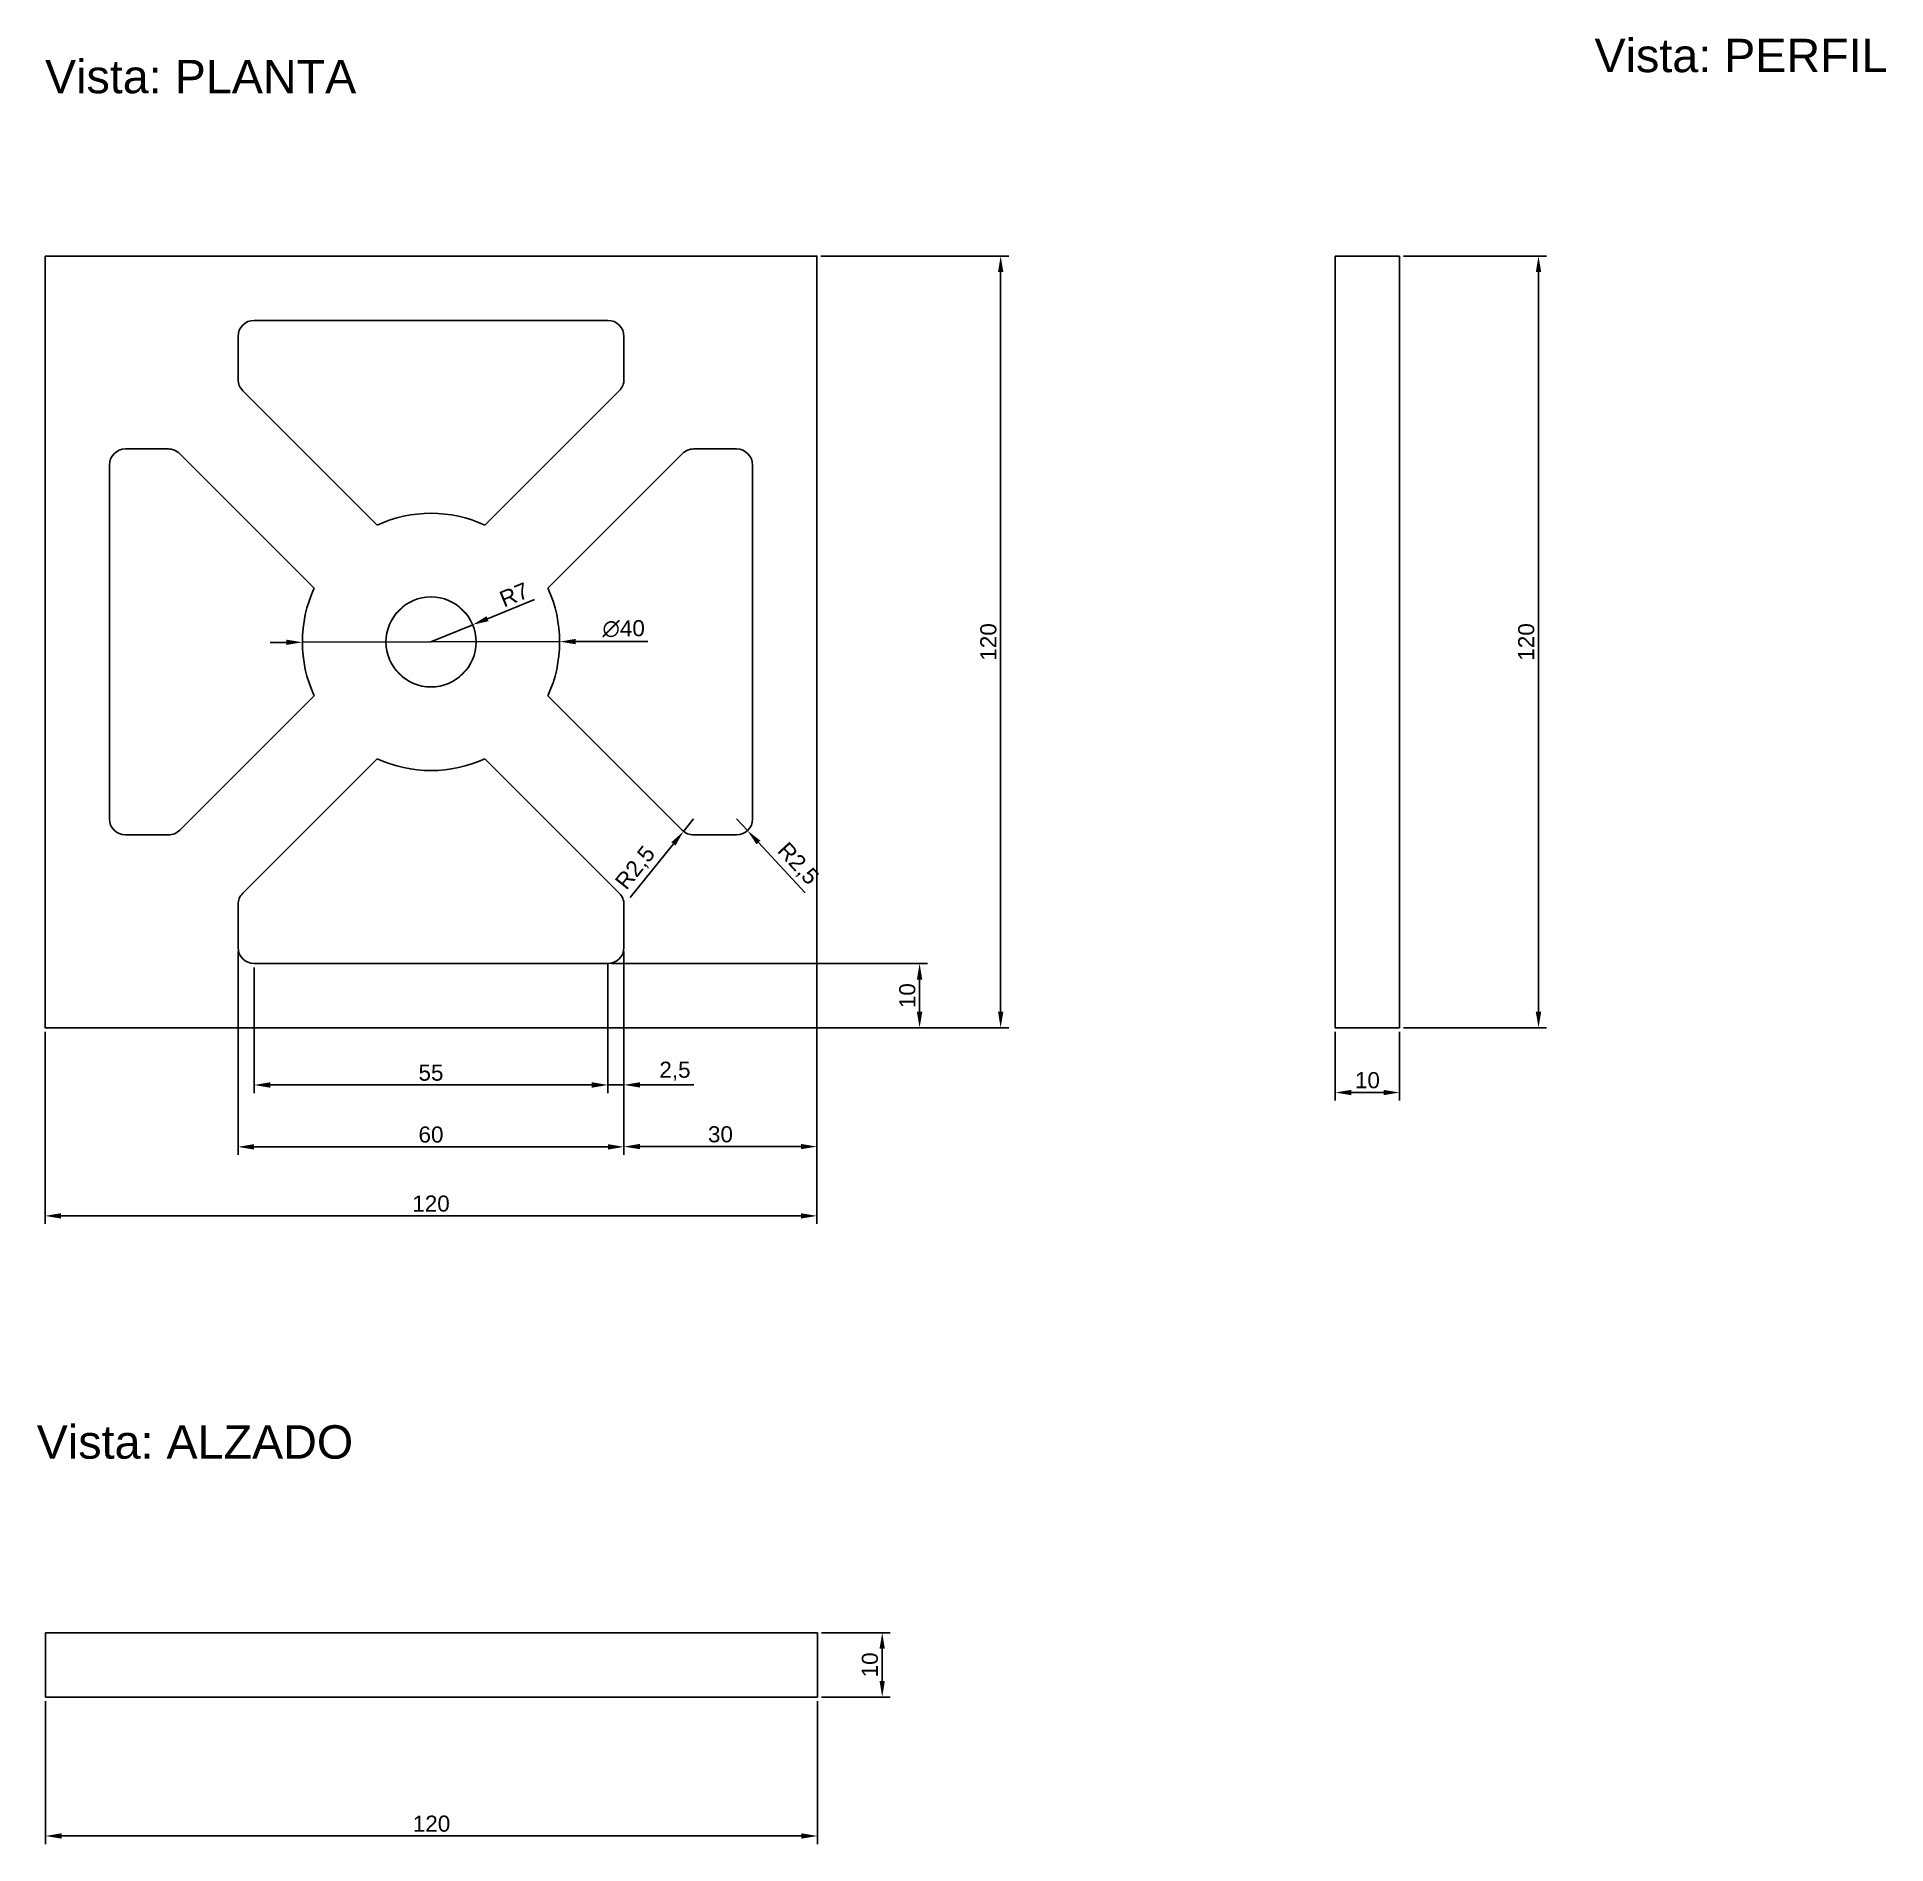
# Model space of a CAD drawing. Header units: millimetres. Extents: x 1763 to 2697, y 1718 to 2360.
# Drawn here: x 2409.4 to 2696.9, y 1718.4 to 1999.3 of the extents above; entities that cross this region are included whole.
import ezdxf

# ---------------------------------------------------------------- set-up
doc = ezdxf.new("R2010")
doc.units = ezdxf.units.MM
doc.layers.add('BASE', color=7, linetype='Continuous')
doc.layers.add('COTA', color=252, linetype='Continuous')
doc.styles.get("Standard").update_dxf_attribs({"font": 'arial.ttf'})
doc.dimstyles.new('ISO-25', dxfattribs={"dimtxt": 2.5, "dimasz": 2.5, "dimexe": 1.25, "dimexo": 0.625, "dimtad": 1, "dimtxsty": 'Standard', "dimcen": 2.5, "dimadec": 0, "dimazin": 0, "dimtfac": 1, "dimtmove": 0, "dimatfit": 3, "dimfxl": 1, "dimarcsym": 0})

msp = doc.modelspace()

# ---------------------------------------------------------------- texts
at = {"layer": 'BASE', "char_height": 5.19396, "attachment_point": 1}
for s, insert in [('Vista: PERFIL', (2651.534, 1999.032)), ('Vista: PLANTA', (2410.644, 1995.754)), ('Vista: ALZADO', (2409.364, 1783.468))]:
    msp.add_mtext_dynamic_manual_height_columns(s, width=310.06023, gutter_width=25.97, heights=[0], dxfattribs=dict(at, insert=insert))

# ---------------------------------------------------------------- blocks, each defined once
blk = doc.blocks.new('*D5')
at = {"layer": 'COTA', "color": 0, "lineweight": -2, "transparency": 16777216}
for p, q in [((2410.65, 1844.63), (2410.65, 1814.77)), ((2530.65, 1844.63), (2530.65, 1814.77)), ((2413.15, 1816.02), (2528.15, 1816.02))]:
    blk.add_line(p, q, dxfattribs=at)
at = {"layer": 'COTA', "color": 0, "transparency": 16777216}
for points in [[(2413.15, 1816.43), (2413.15, 1815.6), (2410.65, 1816.02)], [(2528.15, 1816.43), (2528.15, 1815.6), (2530.65, 1816.02)]]:
    blk.add_solid(points, dxfattribs=at)
at = {"layer": 'COTA', "color": 0, "transparency": 16777216, "insert": (2470.65, 1817.92), "char_height": 2.5, "attachment_point": 5}
blk.add_mtext('120', dxfattribs=at)
blk = doc.blocks.new('*D6')
at = {"layer": 'COTA', "color": 0, "lineweight": -2, "transparency": 16777216}
for p, q in [((2531.28, 1965.25), (2560.46, 1965.25)), ((2559.21, 1962.75), (2559.21, 1847.75)), ((2531.28, 1845.25), (2560.46, 1845.25))]:
    blk.add_line(p, q, dxfattribs=at)
at = {"layer": 'COTA', "color": 0, "transparency": 16777216}
for points in [[(2558.8, 1962.75), (2559.63, 1962.75), (2559.21, 1965.25)], [(2558.8, 1847.75), (2559.63, 1847.75), (2559.21, 1845.25)]]:
    blk.add_solid(points, dxfattribs=at)
at = {"layer": 'COTA', "color": 0, "transparency": 16777216, "insert": (2557.31, 1905.25), "char_height": 2.5, "attachment_point": 5, "rotation": 90}
blk.add_mtext('120', dxfattribs=at)
blk = doc.blocks.new('*D1')
at = {"layer": 'COTA', "color": 0, "lineweight": -2, "transparency": 16777216}
for p, q in [((2500.65, 1857.13), (2500.65, 1825.54)), ((2530.65, 1857.13), (2530.65, 1825.54)), ((2503.15, 1826.79), (2528.15, 1826.79))]:
    blk.add_line(p, q, dxfattribs=at)
at = {"layer": 'COTA', "color": 0, "transparency": 16777216}
for points in [[(2503.15, 1827.21), (2503.15, 1826.38), (2500.65, 1826.79)], [(2528.15, 1827.21), (2528.15, 1826.38), (2530.65, 1826.79)]]:
    blk.add_solid(points, dxfattribs=at)
at = {"layer": 'COTA', "color": 0, "transparency": 16777216, "insert": (2515.65, 1828.69), "char_height": 2.5, "attachment_point": 5}
blk.add_mtext('30', dxfattribs=at)
blk = doc.blocks.new('*D7')
at = {"layer": 'COTA', "color": 0, "lineweight": -2, "transparency": 16777216}
for p, q in [((2440.65, 1857.13), (2440.65, 1825.5)), ((2500.65, 1857.13), (2500.65, 1825.5)), ((2443.15, 1826.75), (2498.15, 1826.75))]:
    blk.add_line(p, q, dxfattribs=at)
at = {"layer": 'COTA', "color": 0, "transparency": 16777216}
for points in [[(2443.15, 1827.17), (2443.15, 1826.33), (2440.65, 1826.75)], [(2498.15, 1827.17), (2498.15, 1826.33), (2500.65, 1826.75)]]:
    blk.add_solid(points, dxfattribs=at)
at = {"layer": 'COTA', "color": 0, "transparency": 16777216, "insert": (2470.65, 1828.65), "char_height": 2.5, "attachment_point": 5}
blk.add_mtext('60', dxfattribs=at)
blk = doc.blocks.new('*D8')
at = {"layer": 'COTA', "color": 0, "lineweight": -2, "transparency": 16777216}
for p, q in [((2443.15, 1854.63), (2443.15, 1835.12)), ((2498.15, 1854.63), (2498.15, 1835.12)), ((2445.65, 1836.37), (2495.65, 1836.37))]:
    blk.add_line(p, q, dxfattribs=at)
at = {"layer": 'COTA', "color": 0, "transparency": 16777216}
for points in [[(2445.65, 1836.79), (2445.65, 1835.95), (2443.15, 1836.37)], [(2495.65, 1836.79), (2495.65, 1835.95), (2498.15, 1836.37)]]:
    blk.add_solid(points, dxfattribs=at)
at = {"layer": 'COTA', "color": 0, "transparency": 16777216, "insert": (2470.65, 1838.27), "char_height": 2.5, "attachment_point": 5}
blk.add_mtext('55', dxfattribs=at)
blk = doc.blocks.new('*D2')
at = {"layer": 'COTA', "color": 0, "lineweight": -2, "transparency": 16777216}
for p, q in [((2498.15, 1855.36), (2498.15, 1835.13)), ((2500.65, 1854.63), (2500.65, 1835.13)), ((2495.65, 1836.38), (2493.15, 1836.38)), ((2498.15, 1836.38), (2500.65, 1836.38)), ((2503.15, 1836.38), (2511.52, 1836.38))]:
    blk.add_line(p, q, dxfattribs=at)
at = {"layer": 'COTA', "color": 0, "transparency": 16777216}
for points in [[(2495.65, 1836.8), (2495.65, 1835.97), (2498.15, 1836.38)], [(2503.15, 1836.8), (2503.15, 1835.97), (2500.65, 1836.38)]]:
    blk.add_solid(points, dxfattribs=at)
at = {"layer": 'COTA', "color": 0, "transparency": 16777216, "insert": (2508.58, 1838.51), "char_height": 2.5, "attachment_point": 5}
blk.add_mtext('2,5', dxfattribs=at)
blk = doc.blocks.new('*D9')
at = {"layer": 'COTA', "color": 0, "lineweight": -2, "transparency": 16777216}
for p, q in [((2511.48, 1877.75), (2509.91, 1875.8)), ((2501.62, 1865.52), (2508.35, 1873.86))]:
    blk.add_line(p, q, dxfattribs=at)
at = {"layer": 'COTA', "color": 0, "transparency": 16777216}
blk.add_solid([(2508.02, 1874.12), (2508.67, 1873.6), (2509.91, 1875.8)], dxfattribs=at)
at = {"layer": 'COTA', "color": 0, "transparency": 16777216, "insert": (2502.54, 1870.05), "char_height": 2.5, "attachment_point": 5, "rotation": 51.1242}
blk.add_mtext('R2,5', dxfattribs=at)
blk = doc.blocks.new('*D10')
at = {"layer": 'COTA', "color": 0, "lineweight": -2, "transparency": 16777216}
for p, q in [((2486.73, 1911.87), (2479.44, 1908.87)), ((2470.65, 1905.25), (2477.13, 1907.92))]:
    blk.add_line(p, q, dxfattribs=at)
at = {"layer": 'COTA', "color": 0, "transparency": 16777216}
blk.add_solid([(2479.28, 1909.25), (2479.6, 1908.48), (2477.13, 1907.92)], dxfattribs=at)
at = {"layer": 'COTA', "color": 0, "transparency": 16777216, "insert": (2483.57, 1912.6), "char_height": 2.5, "attachment_point": 5, "rotation": 22.3891}
blk.add_mtext('R7', dxfattribs=at)
blk = doc.blocks.new('*D11')
at = {"layer": 'COTA', "color": 0, "lineweight": -2, "transparency": 16777216}
for p, q in [((2448.15, 1905.19), (2445.65, 1905.19)), ((2450.65, 1905.2), (2490.65, 1905.3)), ((2504.38, 1905.34), (2493.15, 1905.31))]:
    blk.add_line(p, q, dxfattribs=at)
at = {"layer": 'COTA', "color": 0, "transparency": 16777216}
for points in [[(2448.15, 1905.61), (2448.15, 1904.78), (2450.65, 1905.2)], [(2493.15, 1905.73), (2493.15, 1904.89), (2490.65, 1905.3)]]:
    blk.add_solid(points, dxfattribs=at)
at = {"layer": 'COTA', "color": 0, "transparency": 16777216, "insert": (2500.6, 1907.3), "char_height": 2.5, "attachment_point": 5, "rotation": 0.1497}
blk.add_mtext('∅40', dxfattribs=at)
blk = doc.blocks.new('*D4')
at = {"layer": 'COTA', "color": 0, "lineweight": -2, "transparency": 16777216}
for p, q in [((2518.15, 1877.75), (2519.85, 1875.92)), ((2528.83, 1866.22), (2521.55, 1874.08))]:
    blk.add_line(p, q, dxfattribs=at)
at = {"layer": 'COTA', "color": 0, "transparency": 16777216}
blk.add_solid([(2521.86, 1874.36), (2521.24, 1873.8), (2519.85, 1875.92)], dxfattribs=at)
at = {"layer": 'COTA', "color": 0, "transparency": 16777216, "insert": (2527.6, 1870.68), "char_height": 2.5, "attachment_point": 5, "rotation": 312.7867}
blk.add_mtext('R2,5', dxfattribs=at)
blk = doc.blocks.new('*D19')
at = {"layer": 'COTA', "color": 0, "lineweight": -2, "transparency": 16777216}
for p, q in [((2621.85, 1965.25), (2644.08, 1965.25)), ((2642.83, 1962.75), (2642.83, 1847.75)), ((2621.85, 1845.25), (2644.08, 1845.25))]:
    blk.add_line(p, q, dxfattribs=at)
at = {"layer": 'COTA', "color": 0, "transparency": 16777216}
for points in [[(2642.41, 1962.75), (2643.25, 1962.75), (2642.83, 1965.25)], [(2642.41, 1847.75), (2643.25, 1847.75), (2642.83, 1845.25)]]:
    blk.add_solid(points, dxfattribs=at)
at = {"layer": 'COTA', "color": 0, "transparency": 16777216, "insert": (2640.93, 1905.25), "char_height": 2.5, "attachment_point": 5, "rotation": 90}
blk.add_mtext('120', dxfattribs=at)
blk = doc.blocks.new('*D20')
at = {"layer": 'COTA', "color": 0, "lineweight": -2, "transparency": 16777216}
for p, q in [((2611.23, 1844.63), (2611.23, 1833.95)), ((2621.23, 1844.63), (2621.23, 1833.95)), ((2613.73, 1835.2), (2618.73, 1835.2))]:
    blk.add_line(p, q, dxfattribs=at)
at = {"layer": 'COTA', "color": 0, "transparency": 16777216}
for points in [[(2613.73, 1835.61), (2613.73, 1834.78), (2611.23, 1835.2)], [(2618.73, 1835.61), (2618.73, 1834.78), (2621.23, 1835.2)]]:
    blk.add_solid(points, dxfattribs=at)
at = {"layer": 'COTA', "color": 0, "transparency": 16777216, "insert": (2616.23, 1837.1), "char_height": 2.5, "attachment_point": 5}
blk.add_mtext('10', dxfattribs=at)
blk = doc.blocks.new('*D21')
at = {"layer": 'COTA', "color": 0, "lineweight": -2, "transparency": 16777216}
for p, q in [((2410.74, 1740.59), (2410.74, 1718.36)), ((2530.74, 1740.59), (2530.74, 1718.36)), ((2413.24, 1719.61), (2528.24, 1719.61))]:
    blk.add_line(p, q, dxfattribs=at)
at = {"layer": 'COTA', "color": 0, "transparency": 16777216}
for points in [[(2413.24, 1720.03), (2413.24, 1719.19), (2410.74, 1719.61)], [(2528.24, 1720.03), (2528.24, 1719.19), (2530.74, 1719.61)]]:
    blk.add_solid(points, dxfattribs=at)
at = {"layer": 'COTA', "color": 0, "transparency": 16777216, "insert": (2470.74, 1721.51), "char_height": 2.5, "attachment_point": 5}
blk.add_mtext('120', dxfattribs=at)
blk = doc.blocks.new('*D22')
at = {"layer": 'COTA', "color": 0, "lineweight": -2, "transparency": 16777216}
for p, q in [((2531.37, 1751.21), (2542.05, 1751.21)), ((2540.8, 1748.71), (2540.8, 1743.71)), ((2531.37, 1741.21), (2542.05, 1741.21))]:
    blk.add_line(p, q, dxfattribs=at)
at = {"layer": 'COTA', "color": 0, "transparency": 16777216}
for points in [[(2540.38, 1748.71), (2541.21, 1748.71), (2540.8, 1751.21)], [(2540.38, 1743.71), (2541.21, 1743.71), (2540.8, 1741.21)]]:
    blk.add_solid(points, dxfattribs=at)
at = {"layer": 'COTA', "color": 0, "transparency": 16777216, "insert": (2538.89, 1746.21), "char_height": 2.5, "attachment_point": 5, "rotation": 90}
blk.add_mtext('10', dxfattribs=at)
blk = doc.blocks.new('*D26')
at = {"layer": 'COTA', "color": 0, "lineweight": -2, "transparency": 16777216}
for p, q in [((2498.78, 1855.25), (2547.86, 1855.25)), ((2546.61, 1852.75), (2546.61, 1847.75)), ((2498.78, 1845.25), (2547.86, 1845.25))]:
    blk.add_line(p, q, dxfattribs=at)
at = {"layer": 'COTA', "color": 0, "transparency": 16777216}
for points in [[(2546.19, 1852.75), (2547.03, 1852.75), (2546.61, 1855.25)], [(2546.19, 1847.75), (2547.03, 1847.75), (2546.61, 1845.25)]]:
    blk.add_solid(points, dxfattribs=at)
at = {"layer": 'COTA', "color": 0, "transparency": 16777216, "insert": (2544.71, 1850.25), "char_height": 2.5, "attachment_point": 5, "rotation": 90}
blk.add_mtext('10', dxfattribs=at)

# ---------------------------------------------------------------- dimensions: what is measured, and where the dimension line sits
at = {"layer": 'COTA'}
for base, p1, p2, angle, picture, middle in [((2559.212, 1845.25), (2530.653, 1965.25), (2530.653, 1845.25), 90, '*D6', (2557.311, 1905.25)), ((2642.83, 1845.25), (2621.228, 1965.25), (2621.228, 1845.25), 90, '*D19', (2640.929, 1905.25)), ((2546.61, 1845.25), (2498.153, 1855.25), (2498.153, 1845.25), 90, '*D26', (2544.708, 1850.25)), ((2540.796, 1741.211), (2530.741, 1751.211), (2530.741, 1741.211), 270, '*D22', (2538.894, 1746.211)), ((2530.741, 1719.609), (2410.741, 1741.211), (2530.741, 1741.211), 180, '*D21', (2470.741, 1721.511))]:
    dim = msp.add_linear_dim(base=base, p1=p1, p2=p2, angle=angle, dimstyle='ISO-25', dxfattribs=at)
    dim.commit()
    dim.dimension.update_dxf_attribs({"geometry": picture, "text_midpoint": middle})
dim = msp.add_radius_dim(center=(2470.653, 1905.25), mpoint=(2477.126, 1907.917), dimstyle='ISO-25', dxfattribs=at)
dim.commit()
dim.dimension.update_dxf_attribs({"geometry": '*D10', "text_midpoint": (2484.287, 1910.867), "dimtype": 164})
dim = msp.add_diameter_dim_2p(p1=(2450.653, 1905.198), p2=(2490.653, 1905.303), dimstyle='ISO-25', dxfattribs=at)
dim.commit()
dim.dimension.update_dxf_attribs({"geometry": '*D11', "text_midpoint": (2500.606, 1905.329), "dimtype": 163})
for center, mpoint, picture, middle in [((2511.483, 1877.75), (2509.914, 1875.804), '*D9', (2502.542, 1870.05)), ((2518.153, 1877.75), (2519.851, 1875.916), '*D4', (2527.598, 1870.678))]:
    dim = msp.add_radius_dim(center=center, mpoint=mpoint, dimstyle='ISO-25', dxfattribs=at)
    dim.commit()
    dim.dimension.update_dxf_attribs({"geometry": picture, "text_midpoint": middle})
for base, p1, p2, picture, middle in [((2500.653, 1826.751), (2440.653, 1857.75), (2500.653, 1857.75), '*D7', (2470.653, 1828.653)), ((2530.653, 1826.793), (2500.653, 1857.75), (2530.653, 1857.75), '*D1', (2515.653, 1828.695)), ((2498.153, 1836.369), (2443.153, 1855.25), (2498.153, 1855.25), '*D8', (2470.653, 1838.266)), ((2500.653, 1836.384), (2498.153, 1855.983), (2500.653, 1855.25), '*D2', (2508.585, 1838.511)), ((2530.653, 1816.018), (2410.653, 1845.25), (2530.653, 1845.25), '*D5', (2470.653, 1817.92)), ((2621.228, 1835.196), (2611.228, 1845.25), (2621.228, 1845.25), '*D20', (2616.228, 1837.098))]:
    dim = msp.add_linear_dim(base=base, p1=p1, p2=p2, dimstyle='ISO-25', dxfattribs=at)
    dim.commit()
    dim.dimension.update_dxf_attribs({"geometry": picture, "text_midpoint": middle})

# ---------------------------------------------------------------- linework, layer by layer
for p, q in [((2611.228, 1965.25), (2611.228, 1845.25)), ((2621.228, 1965.25), (2611.228, 1965.25)), ((2621.228, 1845.25), (2621.228, 1965.25)), ((2611.228, 1845.25), (2621.228, 1845.25)), ((2410.741, 1751.211), (2530.741, 1751.211)), ((2410.741, 1741.211), (2410.741, 1751.211)), ((2530.741, 1751.211), (2530.741, 1741.211)), ((2530.741, 1741.211), (2410.741, 1741.211))]:
    msp.add_line(p, q)
at = {"layer": 'BASE'}
for p, q in [((2410.653, 1965.25), (2410.653, 1945.25)), ((2410.653, 1965.25), (2410.653, 1945.25)), ((2410.653, 1965.25), (2430.653, 1965.25)), ((2530.653, 1845.25), (2530.653, 1965.25)), ((2530.653, 1965.25), (2530.653, 1945.25)), ((2440.653, 1952.75), (2440.653, 1946.08)), ((2500.653, 1952.75), (2500.653, 1946.08)), ((2410.653, 1945.25), (2410.653, 1935.25)), ((2462.283, 1923.415), (2441.385, 1944.313)), ((2479.023, 1923.415), (2499.921, 1944.313)), ((2423.153, 1935.25), (2429.823, 1935.25)), ((2518.153, 1935.25), (2511.483, 1935.25)), ((2431.591, 1934.518), (2452.489, 1913.62)), ((2488.818, 1913.62), (2509.715, 1934.518)), ((2470.653, 1925.25), (2470.653, 1925.25)), ((2465.037, 1909.429), (2466.475, 1910.867)), ((2476.27, 1909.429), (2474.831, 1910.867)), ((2465.037, 1901.072), (2466.475, 1899.634)), ((2474.831, 1899.634), (2476.27, 1901.072)), ((2431.591, 1875.983), (2452.489, 1896.881)), ((2509.715, 1875.983), (2488.818, 1896.881)), ((2441.385, 1866.188), (2462.283, 1887.086)), ((2479.023, 1887.086), (2499.921, 1866.188)), ((2423.153, 1875.25), (2429.823, 1875.25)), ((2518.153, 1875.25), (2511.483, 1875.25)), ((2410.653, 1845.25), (2410.653, 1865.25)), ((2440.653, 1857.75), (2440.653, 1864.42)), ((2500.653, 1857.75), (2500.653, 1864.42)), ((2530.653, 1845.25), (2530.653, 1865.25))]:
    msp.add_line(p, q, dxfattribs=at)
msp.add_lwpolyline([(2410.653, 1965.25), (2530.653, 1965.25), (2530.653, 1845.25), (2410.653, 1845.25)], close=True, dxfattribs=at)
for points in [[(2530.653, 1955.25), (2530.653, 1965.25), (2520.653, 1965.25)], [(2498.153, 1955.25), (2443.153, 1955.25)], [(2420.653, 1932.75), (2420.653, 1877.75)], [(2520.653, 1877.75), (2520.653, 1932.75)], [(2410.653, 1855.25), (2410.653, 1845.25), (2420.653, 1845.25)], [(2443.153, 1855.25), (2498.153, 1855.25)]]:
    msp.add_lwpolyline(points, dxfattribs=at)
msp.add_circle((2470.653, 1905.25), 7, dxfattribs=at)
for centre, radius, start, end in [((2443.153, 1952.75), 2.5, 90, 180), ((2498.153, 1952.75), 2.5, 0, 90), ((2443.153, 1946.08), 2.5, 180, 225), ((2498.153, 1946.08), 2.5, 315, 0), ((2423.153, 1932.75), 2.5, 90, 180), ((2429.823, 1932.75), 2.5, 45, 90), ((2511.483, 1932.75), 2.5, 90, 135), ((2518.153, 1932.75), 2.5, 0, 90), ((2470.653, 1905.25), 20, 65.26036, 114.73964), ((2470.653, 1905.25), 20, 155.26036, 204.73964), ((2470.653, 1905.25), 20, 335.26036, 24.73964), ((2470.653, 1905.25), 20, 245.26036, 294.73964), ((2423.153, 1877.75), 2.5, 180, 270), ((2518.153, 1877.75), 2.5, 270, 0), ((2429.823, 1877.75), 2.5, 270, 315), ((2511.483, 1877.75), 2.5, 225, 270), ((2443.153, 1864.42), 2.5, 135, 180), ((2498.153, 1864.42), 2.5, 0, 45), ((2443.153, 1857.75), 2.5, 180, 270), ((2498.153, 1857.75), 2.5, 270, 0)]:
    msp.add_arc(centre, radius, start, end, dxfattribs=at)

msp.set_redraw_order([(e.dxf.handle, doc.entitydb.next_handle()) for e in msp.query("TEXT MTEXT ATTDEF DIMENSION ARC_DIMENSION")])  # texts and dimensions are drawn at this point

doc.saveas('drawing.dxf')
